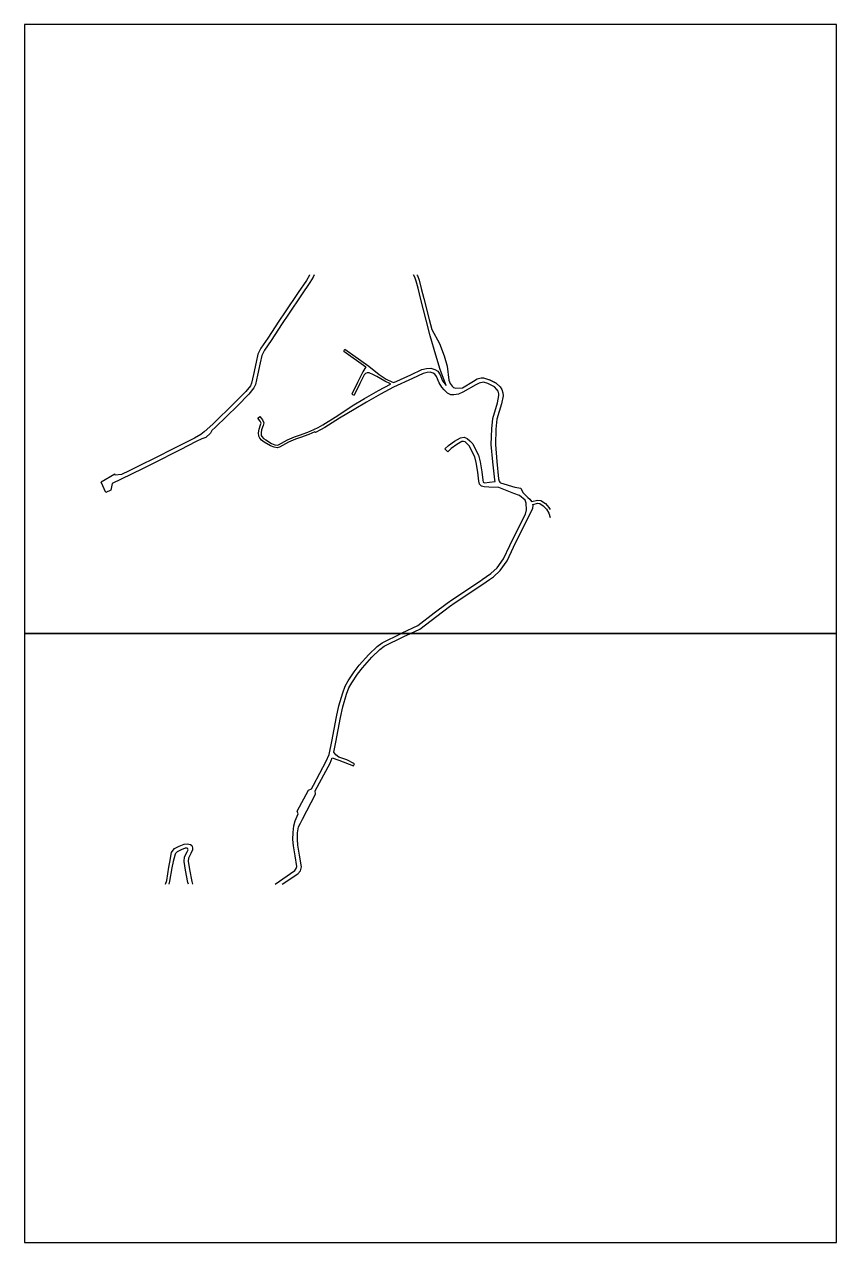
# Model space of a CAD drawing. Header units: metres. Extents: x -12000 to -10400, y -89400 to -87000.
# Drawn here: x -11200 to -10400, y -88200 to -87000 of the extents above; entities that cross this region are included whole.
import ezdxf

# ---------------------------------------------------------------- set-up
doc = ezdxf.new("R2010")
doc.units = ezdxf.units.M
doc.header["$LTSCALE"] = 2.5
doc.layers.add('図郭', color=7, linetype='Continuous')
doc.layers.add('道路', color=7, linetype='Continuous')

msp = doc.modelspace()

# ---------------------------------------------------------------- linework, layer by layer
at = {"layer": '図郭'}
for points in [[(-11200, -87600), (-10400, -87600), (-10400, -87000), (-11200, -87000)], [(-11200, -88200), (-10400, -88200), (-10400, -87600), (-11200, -87600)]]:
    msp.add_lwpolyline(points, close=True, dxfattribs=at)
at = {"layer": '道路'}
for points in [[(-10919.1, -87246.8), (-10919.2, -87247.1), (-10922.2, -87252.2), (-10930.4, -87264.2), (-10943.1, -87283.2), (-10949.3, -87292.3), (-10960.2, -87309.2), (-10967.1, -87318.9), (-10969.9, -87325), (-10971.6, -87332.6), (-10974.2, -87344.8), (-10976.3, -87353.5), (-10977.4, -87355.9), (-10981.9, -87361.5), (-10993, -87372.7), (-11014.5, -87393.8), (-11022.9, -87401.5), (-11026.1, -87403.9), (-11032.6, -87407.5), (-11048.3, -87415.5), (-11075.6, -87429.2), (-11082.2, -87432.6)], [(-10914.7, -87246.8), (-10915.6, -87248.9), (-10918.8, -87254.4), (-10927.1, -87266.4), (-10939.9, -87285.5), (-10946, -87294.5), (-10956.9, -87311.5), (-10963.6, -87320.9), (-10966.1, -87326.3), (-10967.7, -87333.5), (-10970.3, -87345.7), (-10972.5, -87354.8), (-10974, -87358), (-10978.9, -87364.2), (-10990.1, -87375.6), (-11011.8, -87396.7), (-11015.3, -87400.1), (-11016.7, -87402.8), (-11021.4, -87406.9), (-11025.1, -87408.2), (-11030.7, -87411), (-11046.5, -87419), (-11073.8, -87432.8), (-11082.2, -87437)], [(-10884.3, -87319.9), (-10860.6, -87336.8), (-10850.7, -87345), (-10843.7, -87349.5), (-10838.1, -87352.2), (-10836, -87352.8), (-10819.4, -87345.2), (-10808.4, -87340), (-10803.9, -87338.9), (-10799.7, -87338.5), (-10795.8, -87339.9), (-10792.9, -87341.6), (-10790.6, -87345.1), (-10788.1, -87351.1), (-10784.6, -87355.8), (-10790.4, -87339.8), (-10794.8, -87325.8), (-10800.2, -87306.8), (-10804.3, -87291.5), (-10809.6, -87270.9), (-10812.3, -87259.8), (-10814, -87252.8), (-10815.5, -87248.9), (-10816.9, -87246.8)], [(-10813.3, -87246.8), (-10812.8, -87247.5), (-10811.1, -87251.9), (-10809.1, -87260.2), (-10806.7, -87270.1), (-10801.4, -87290.7), (-10798.7, -87300.6), (-10791.3, -87314.2), (-10786.5, -87326.5), (-10783.7, -87336.7), (-10781.9, -87350.6), (-10780.7, -87353.9), (-10778.8, -87356.4), (-10777.2, -87357.8), (-10775.1, -87358.4), (-10768.6, -87358), (-10757.8, -87351.4), (-10754.2, -87349.2), (-10750.2, -87348.1), (-10747.7, -87348.3), (-10741.8, -87350.2), (-10735.4, -87353.4), (-10731.4, -87357), (-10729.7, -87359.7), (-10728.8, -87363), (-10728.5, -87365.9), (-10730.2, -87373.8), (-10734.7, -87389), (-10735.7, -87398.7), (-10736.1, -87413.7), (-10734.6, -87430.6), (-10732.9, -87447.8), (-10732.5, -87449.8), (-10731.8, -87451.1), (-10731, -87451.6), (-10717.1, -87456), (-10711, -87456.9), (-10709.2, -87461.2), (-10704, -87465.9), (-10702.2, -87467.7), (-10700.5, -87470), (-10694.4, -87468.6), (-10691.2, -87469), (-10686.9, -87471.9), (-10683.3, -87475.8), (-10682.2, -87477.7)], [(-10885.5, -87321.9), (-10884.3, -87319.9)], [(-10885.5, -87321.9), (-10863.8, -87337.2), (-10866.7, -87342.1), (-10867.7, -87344.1), (-10872, -87352.6), (-10877.5, -87364.3)], [(-10785.8, -87418.1), (-10782.3, -87414.8), (-10776.4, -87410.4), (-10770.4, -87407.2), (-10767, -87406.7), (-10763.8, -87407.8), (-10761.1, -87410.3), (-10758.3, -87413.2), (-10755.3, -87419.3), (-10752.7, -87424.5), (-10751, -87430.9), (-10749.5, -87440.6), (-10748.5, -87449), (-10748, -87450.8), (-10747.5, -87451.4), (-10746.8, -87451.6), (-10741.9, -87451.1), (-10736.4, -87450.2), (-10736.8, -87448.5), (-10738.6, -87430.9), (-10740.1, -87413.8), (-10739.7, -87398.4), (-10738.6, -87388.2), (-10734.1, -87372.8), (-10732.6, -87365.7), (-10732.8, -87363.8), (-10733.4, -87361.3), (-10734.6, -87359.5), (-10737, -87357.1), (-10743.4, -87353.9), (-10747.9, -87352.4), (-10752, -87353.3), (-10755.2, -87354.9), (-10768, -87362.3), (-10772.5, -87364.1), (-10777, -87365), (-10780, -87364.9), (-10783.3, -87363.2), (-10786.7, -87360.1), (-10788.8, -87357.2), (-10791.6, -87353.1), (-10794.1, -87347), (-10795.7, -87344.6), (-10797.5, -87343.6), (-10800.2, -87342.6), (-10803.2, -87342.9), (-10807.1, -87343.8), (-10817.7, -87348.8), (-10836.4, -87357.4), (-10849.3, -87364.3), (-10863.1, -87372.1), (-10875.2, -87379.3), (-10889.7, -87387.8), (-10904.2, -87397), (-10908.4, -87399.4), (-10913.4, -87402), (-10913.9, -87401.4), (-10919.9, -87404.1), (-10928.2, -87407.1), (-10933, -87408.6), (-10939.8, -87411.5), (-10948.7, -87416.6), (-10951, -87417.1), (-10953.9, -87416.6), (-10957.7, -87415), (-10963.7, -87411.4), (-10966.3, -87409.7), (-10968.2, -87407.5), (-10969.1, -87405.7), (-10969.5, -87402.3), (-10968.9, -87398.7), (-10967.3, -87394.5), (-10966.9, -87392.7), (-10967.7, -87390.8), (-10970.2, -87387.9)], [(-10968.2, -87386.3), (-10965.6, -87389.5), (-10964.3, -87392.4), (-10964.9, -87395.2), (-10966.4, -87399.4), (-10966.9, -87402.4), (-10966.7, -87405), (-10966.1, -87406.1), (-10964.6, -87407.8), (-10962.3, -87409.3), (-10956.6, -87412.7), (-10953.2, -87414.2), (-10951.1, -87414.5), (-10949.6, -87414.2), (-10940.9, -87409.3), (-10933.9, -87406.3), (-10929, -87404.7), (-10920.9, -87401.8), (-10914.8, -87399.1), (-10910.6, -87397.2), (-10906, -87394.3), (-10891.4, -87385.2), (-10877.3, -87375.9), (-10865.1, -87368.6), (-10851.3, -87360.8), (-10839.3, -87354.4), (-10839.3, -87354.2), (-10844.9, -87351.5), (-10853, -87346.9), (-10856.1, -87345.1), (-10860.4, -87343.2), (-10862.3, -87343.2), (-10864.1, -87343.8), (-10865.4, -87345.2), (-10869.7, -87353.7), (-10875.2, -87365.4)], [(-10737, -87357.1), (-10743.4, -87353.9)], [(-10735.4, -87353.4), (-10741.8, -87350.2)], [(-10877.5, -87364.3), (-10875.2, -87365.4)], [(-10970.2, -87387.9), (-10968.2, -87386.3)], [(-10785.8, -87418.1), (-10783, -87421)], [(-10749.1, -87546.8), (-10740.6, -87541), (-10734.3, -87535.4), (-10728.1, -87526.3), (-10721.8, -87513.2), (-10714.9, -87499.1), (-10706.5, -87482.4), (-10705.5, -87478.2), (-10705.7, -87471.7), (-10706.8, -87468.7), (-10712.3, -87464.1), (-10717.8, -87462), (-10732.6, -87456.2), (-10742.5, -87455.8), (-10747.3, -87455.5), (-10749.7, -87455), (-10751.6, -87452.8), (-10752.5, -87449.8), (-10753.5, -87441.1), (-10754.9, -87431.7), (-10756.5, -87426), (-10758.9, -87421), (-10761.7, -87415.5), (-10763.9, -87413.1), (-10765.9, -87411.3), (-10767.4, -87410.8), (-10769.1, -87411), (-10774.2, -87413.8), (-10779.8, -87417.9), (-10783, -87421)], [(-11082.2, -87432.6), (-11096.9, -87439.9), (-11104.3, -87443.4), (-11110.5, -87444.1), (-11110.9, -87443.2), (-11124.5, -87451.1)], [(-11082.2, -87437), (-11095.1, -87443.5), (-11113.6, -87452.2), (-11114.8, -87458.8), (-11119.9, -87461.2)], [(-11119.9, -87461.2), (-11124.5, -87451.1)], [(-10706.8, -87468.7), (-10712.3, -87464.1)], [(-10709.2, -87461.2), (-10704, -87465.9)], [(-10742, -87546.8), (-10738.1, -87544.2), (-10731.3, -87538.1), (-10724.6, -87528.3), (-10718.1, -87514.8), (-10711.4, -87500.9), (-10702.7, -87484.1), (-10699.3, -87476.7), (-10698.9, -87473.8), (-10699.3, -87472.8), (-10694.2, -87471.6), (-10692.3, -87471.9), (-10688.9, -87474.1), (-10685.8, -87477.6), (-10683.4, -87481.5), (-10682.2, -87485.6)], [(-10829, -87600), (-10827.8, -87599.4), (-10812.6, -87592.2), (-10796.3, -87579.6), (-10783.6, -87570.1), (-10778, -87566.2), (-10750.9, -87548), (-10749.1, -87546.8)], [(-10819.7, -87600), (-10810.5, -87595.7), (-10793.8, -87582.8), (-10781.3, -87573.4), (-10775.7, -87569.5), (-10748.6, -87551.4), (-10742, -87546.8)], [(-10953.1, -87846.8), (-10933.7, -87833.4), (-10932.2, -87831.6), (-10931.7, -87829.6), (-10933.4, -87819.1), (-10935, -87809.2), (-10935.6, -87802.9), (-10935.3, -87796), (-10934.5, -87789.4), (-10933.2, -87784.5), (-10930.4, -87777.5), (-10931.4, -87775), (-10920.1, -87754.4), (-10917.3, -87753), (-10915.3, -87749.5), (-10902.6, -87725.9), (-10899.9, -87719.1), (-10897.1, -87706.3), (-10892.5, -87682.2), (-10890.4, -87671.3), (-10886.5, -87658.3), (-10883.9, -87651.8), (-10881, -87646.6), (-10875.2, -87637.9), (-10870.1, -87631.2), (-10860.7, -87620.6), (-10852.6, -87612.9), (-10847.6, -87609.1), (-10829, -87600)], [(-10874.7, -87728.5), (-10882.4, -87724.4), (-10890.3, -87721.7), (-10893.2, -87719.5), (-10895.3, -87717), (-10893.2, -87707.1), (-10888.5, -87682.9), (-10886.5, -87672.2), (-10882.8, -87659.6), (-10880.3, -87653.5), (-10877.6, -87648.7), (-10871.9, -87640.2), (-10867, -87633.7), (-10857.9, -87623.4), (-10850, -87615.9), (-10845.5, -87612.5), (-10826.1, -87603), (-10819.7, -87600)], [(-10946, -87846.8), (-10930.7, -87836.7), (-10928.1, -87833.7), (-10927.1, -87829.8), (-10929, -87818.4), (-10930.5, -87808.6), (-10931.1, -87802.8), (-10930.9, -87796.4), (-10930, -87790.3), (-10928.2, -87786.7), (-10926.2, -87783), (-10913.3, -87758.4), (-10913.6, -87755.1), (-10898.9, -87727.6), (-10896.9, -87722.4), (-10890.3, -87724.7), (-10876, -87730.5)], [(-10876, -87730.5), (-10874.7, -87728.5)], [(-11060.9, -87846.8), (-11059.8, -87843.3), (-11057.8, -87830.2), (-11056.5, -87823.7), (-11055.9, -87819.4), (-11055, -87815.6), (-11053.5, -87813.3), (-11052, -87811.9), (-11047.4, -87809.5), (-11042.5, -87807.5), (-11039.6, -87807.3), (-11036.4, -87807.7), (-11035.2, -87808.7), (-11034.7, -87809.6), (-11034.4, -87811.5), (-11034.5, -87813.4), (-11034.6, -87813.7), (-11036, -87816.6), (-11038.3, -87821.2), (-11038.7, -87824.4), (-11037.5, -87832.5), (-11034.9, -87844.4), (-11034.5, -87846.8)], [(-11038.5, -87846.8), (-11038.9, -87845.2), (-11041.4, -87833.2), (-11042.7, -87824.5), (-11042.2, -87820), (-11039.8, -87815.1), (-11038.8, -87813.2), (-11038.9, -87812.3), (-11039.1, -87812), (-11039.9, -87811.5), (-11040.3, -87811.4), (-11041.6, -87811.5), (-11045.7, -87813.2), (-11049.4, -87815.1), (-11051, -87816.8), (-11051.4, -87817.5), (-11053.5, -87824.5), (-11054.8, -87830.8), (-11056.9, -87844), (-11057.7, -87846.8)]]:
    msp.add_lwpolyline(points, dxfattribs=at)

doc.saveas('drawing.dxf')
